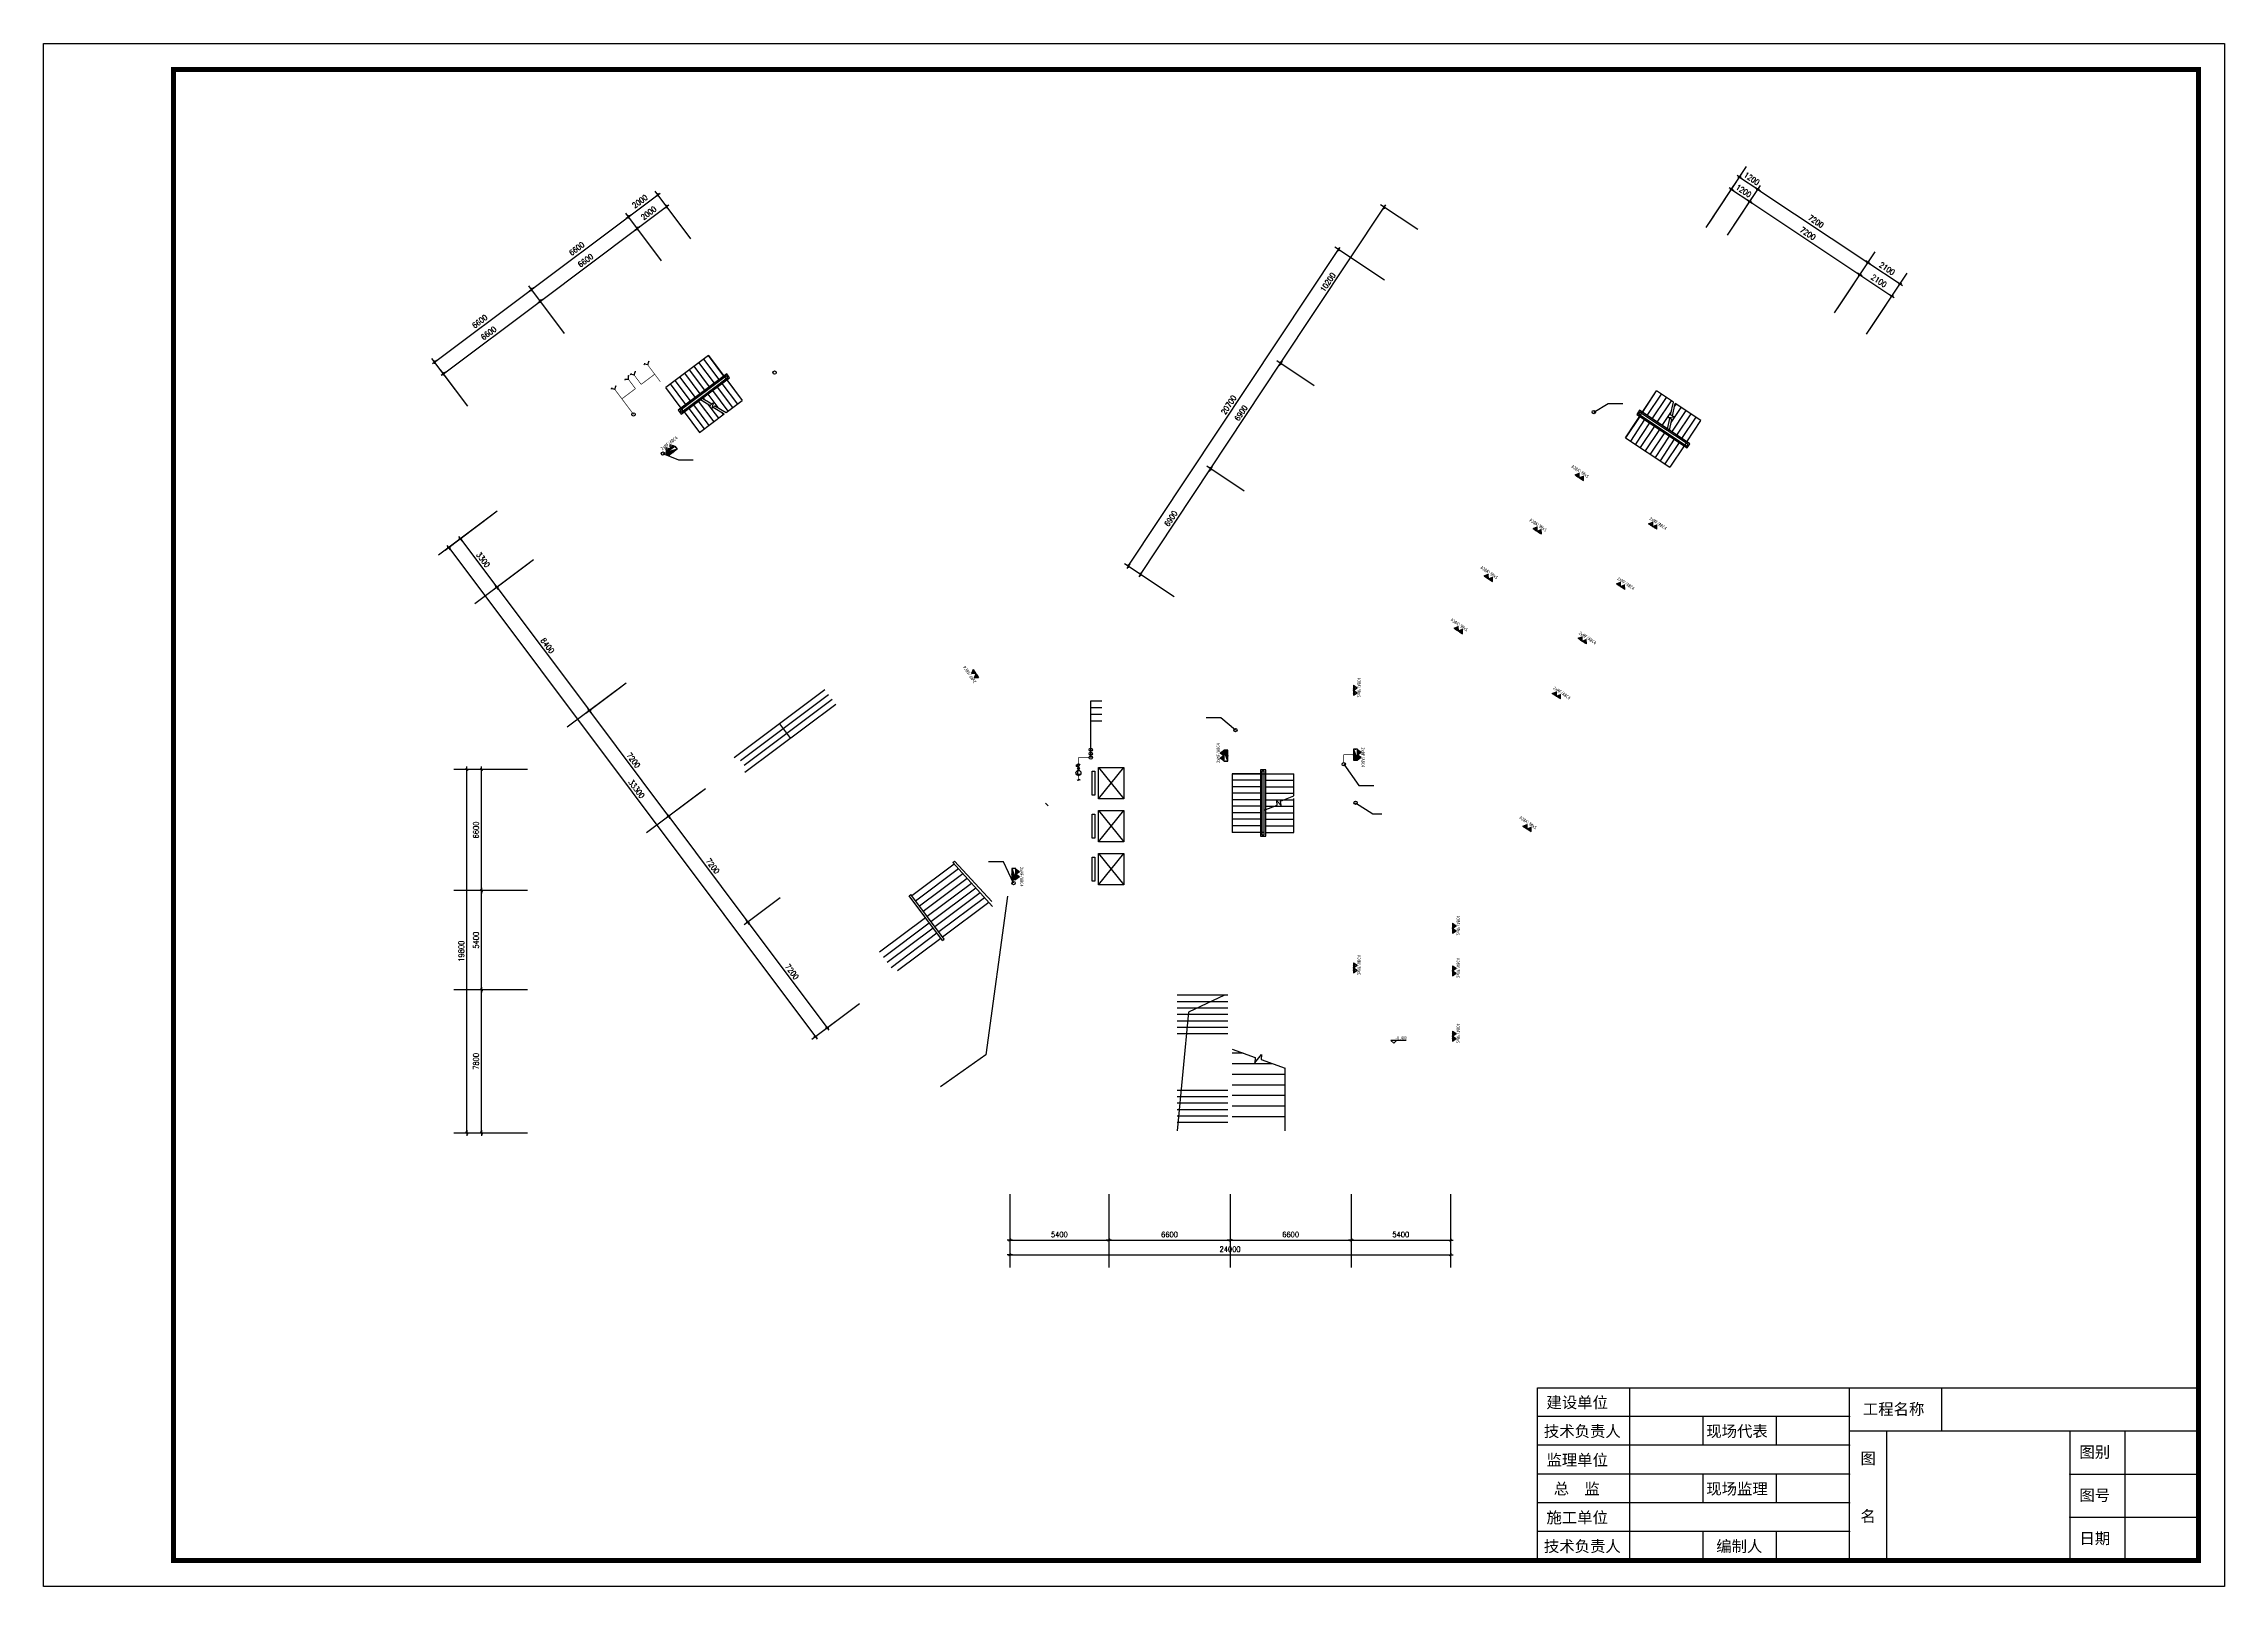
# Model space of a CAD drawing. Extents: x -149393 to 1177518, y -366685 to 296590.
# Drawn here: x 232648 to 351448, y -685 to 83324 of the extents above; entities that cross this region are included whole.
import ezdxf
from ezdxf.enums import TextEntityAlignment as Align

# ---------------------------------------------------------------- set-up
doc = ezdxf.new("R2010")
doc.units = 0
doc.header["$LTSCALE"] = 1000
doc.header["$MEASUREMENT"] = 0
doc.linetypes.add('常规', pattern=[20, 10, 0, 10])
doc.layers.get('0').update_dxf_attribs({"linetype": 'CONTINUOUS'})
for name, color, linetype in [('AXIS', 3, 'CONTINUOUS'), ('DOTE', 1, 'CONTINUOUS'), ('EQUIP-动力', 3, 'CONTINUOUS'), ('EQUIP-消防', 3, 'CONTINUOUS'), ('EQUIP_消防', 7, 'CONTINUOUS'), ('PUB_TITLE', 253, 'CONTINUOUS'), ('STAIR', 2, 'CONTINUOUS'), ('TEL_SYMB', 3, 'CONTINUOUS'), ('WALL', 9, 'CONTINUOUS'), ('WIRE-消防', 3, '常规')]:
    doc.layers.add(name, color=color, linetype=linetype)
doc.styles.add('_TEL_DIM', font='', dxfattribs={"width": 0.8, "height": 3.5})
doc.styles.add('DIM_FONT', font='SIMPLEX.shx', dxfattribs={"width": 0.8})
doc.styles.add('HZ', font='')
doc.styles.add('宋体', font='')
doc.styles.get('_TEL_DIM').set_extended_font_data('SimSun')
doc.styles.get('HZ').set_extended_font_data('SimSun')
doc.styles.get('宋体').set_extended_font_data('SimSun')
doc.dimstyles.new('DIMN', dxfattribs={"dimtxt": 300, "dimasz": 1, "dimexe": 250, "dimexo": 300, "dimgap": 150, "dimtad": 1, "dimdec": 0, "dimdsep": 46, "dimtxsty": 'DIM_FONT', "dimblk": '_DIMX', "dimcen": 2.5, "dimclrt": 7, "dimadec": 0, "dimazin": 0, "dimtfac": 1, "dimtdec": 0, "dimtix": 1, "dimtmove": 2, "dimatfit": 3, "dimldrblk": '_DIMX', "dimfxl": 1, "dimtolj": 1, "dimarcsym": 0})

# ---------------------------------------------------------------- blocks, each defined once
blk = doc.blocks.new('$ATTACHMENT$00000194')
for p, q in [((0, 0), (134, 134)), ((0, 0), (134, -134)), ((107, 162), (134, 134)), ((161, 107), (134, 134)), ((107, -161), (134, -134)), ((161, -107), (134, -134))]:
    blk.add_line(p, q)
blk = doc.blocks.new('$equip_U$00000299(cyc-PC)')
for p in [(0.51, 0.3), (0.3, 0)]:
    blk.add_line(p, (0.3, 0.3))
blk.add_lwpolyline([(0, -0.17), (0.6, 0.17), (0.6, -0.17), (0, 0.17)], close=True)
for p in [(0, 0), (0.6, 0)]:
    blk.add_point(p)
at = {"color": 7, "style": '_TEL_DIM', "flags": 1}
blk.add_attdef('A', text='', height=0.00002, dxfattribs=at).set_placement((0, 0), align=Align.MIDDLE_CENTER)
blk = doc.blocks.new('$equip_U$00000300(cyc-PC)')
for p, q in [((0.46, -0.11), (0.46, 0.16)), ((0.12, -0.11), (0.46, -0.11))]:
    blk.add_line(p, q)
blk.add_circle((0.32, 0), 0.324)
for p in [(0, 0), (0.65, 0)]:
    blk.add_point(p)
at = {"color": 7, "style": '_TEL_DIM', "flags": 1}
blk.add_attdef('A', text='', height=0.00002, dxfattribs=at).set_placement((0, 0), align=Align.MIDDLE_CENTER)
blk = doc.blocks.new('$equip_U$00000248(USER-8292BC9721)')
blk.add_spline([(-0.16, 0.06), (-0.11, -0.08), (0.12, 0.08), (0.17, -0.07)], degree=3)
at = {"color": 7, "style": '_TEL_DIM', "flags": 1}
blk.add_attdef('A', text='', height=0.00002, dxfattribs=at).set_placement((0, 0), align=Align.MIDDLE_CENTER)
blk = doc.blocks.new('$equip_U$00000211(USER-8DF96EF98D)')
at = {"xscale": 0.7000000000007276, "yscale": 0.7000000000007276, "zscale": 0.7000000000007276}
blk.add_blockref('$equip_U$00000248(USER-8292BC9721)', (0, 0), dxfattribs=at)
at = {"color": 7, "style": '_TEL_DIM', "flags": 1}
blk.add_attdef('A', text='', height=0.00002, dxfattribs=at).set_placement((0, 0), align=Align.MIDDLE_CENTER)
blk = doc.blocks.new('$equip_U$00000374(cyc-PC)')
blk.add_point((0, 0))
at = {"xscale": 1.619999999998981, "yscale": 1.619999999998981, "zscale": 1.619999999998981}
blk.add_blockref('$equip_U$00000211(USER-8DF96EF98D)', (0, 0), dxfattribs=at)
at = {"color": 7, "style": '_TEL_DIM', "flags": 1}
blk.add_attdef('A', text='', height=0.00002, dxfattribs=at).set_placement((0, 0), align=Align.MIDDLE_CENTER)
blk = doc.blocks.new('$equip_U$00000306(cyc-PC)')
for p, q in [((1.6, -0.29), (0, 0.29)), ((0, 0.29), (1.6, 0.29)), ((0, -0.29), (0, 0.29)), ((1.6, 0.29), (1.6, -0.29)), ((1.6, -0.29), (0, -0.29))]:
    blk.add_line(p, q)
for p in [(0, 0), (0.8, 0.29), (1.6, 0), (0.8, -0.29)]:
    blk.add_point(p)
blk.add_solid([(1.6, -0.29), (0, -0.29), (0, 0.29)])
at = {"color": 7, "style": '_TEL_DIM', "flags": 1}
blk.add_attdef('A', text='', height=0.00002, dxfattribs=at).set_placement((0, 0), align=Align.MIDDLE_CENTER)
blk = doc.blocks.new('$equip_U$00000441(cyc-PC)')
for p, q in [((-0.78, 0), (-0.39, 0.56)), ((0, 0), (-0.78, 0)), ((-0.54, 0.06), (-0.38, 0.23)), ((-0.54, 0.17), (-0.48, 0.23)), ((-0.54, 0), (-0.54, 0.23)), ((-0.54, 0.23), (-0.24, 0.23)), ((-0.24, 0), (-0.54, 0)), ((-0.5, 0), (-0.27, 0.23)), ((-0.4, 0), (-0.24, 0.16)), ((0, 0), (-0.39, 0.56)), ((-0.3, 0), (-0.24, 0.06)), ((-0.24, 0.23), (-0.24, 0)), ((0, 0), (0.39, 0.56)), ((0.78, 0), (0, 0)), ((0.24, 0.06), (0.41, 0.23)), ((0.24, 0.17), (0.3, 0.23)), ((0.24, 0), (0.24, 0.23)), ((0.24, 0.23), (0.54, 0.23)), ((0.54, 0), (0.24, 0)), ((0.28, 0), (0.51, 0.23)), ((0.38, 0), (0.54, 0.16)), ((0.78, 0), (0.39, 0.56)), ((0.49, 0), (0.54, 0.06)), ((0.54, 0.23), (0.54, 0))]:
    blk.add_line(p, q)
blk.add_point((0, 0))
at = {"style": '宋体', "width": 0.8}
blk.add_text('2xMF/ABC4', height=0.522, dxfattribs=at).set_placement((-1.12, 0.62))
at = {"color": 7, "style": '_TEL_DIM', "flags": 1}
blk.add_attdef('A', text='', height=0.00002, dxfattribs=at).set_placement((0, 0), align=Align.MIDDLE_CENTER)
blk = doc.blocks.new('会签栏')
at = {"layer": 'PUB_TITLE', "color": 4, "lineweight": 30}
blk.add_lwpolyline([(-18000, 0), (-18000, 4700), (0, 4700)], dxfattribs=at)
at = {"layer": 'PUB_TITLE', "color": 4}
for points in [[(-15500, 4700), (-15500, 0)], [(-9500, 0), (-9500, 4700)], [(-7000, 4700), (-7000, 3525)], [(-9500, 3917), (-18000, 3917)], [(-13500, 3917), (-13500, 3133)], [(-11500, 3917), (-11500, 3133)], [(-9500, 3133), (-18000, 3133)], [(-9500, 3525), (0, 3525)], [(-8500, 3525), (-8500, 0)], [(-3500, 3525), (-3500, 0)], [(-2000, 3525), (-2000, 0)], [(-9500, 2350), (-18000, 2350)], [(-13500, 2350), (-13500, 1567)], [(-11500, 2350), (-11500, 1567)], [(-3500, 2350), (0, 2350)], [(-9500, 1567), (-18000, 1567)], [(-9500, 783), (-18000, 783)], [(-13500, 783), (-13500, 0)], [(-11500, 783), (-11500, 0)], [(-3500, 1175), (0, 1175)]]:
    blk.add_lwpolyline(points, dxfattribs=at)
at = {"layer": 'PUB_TITLE'}
for p in [(-9500, 3917), (-9500, 3133), (-9500, 2350), (-9500, 1567), (-9500, 783), (-3500, 1175)]:
    blk.add_point(p, dxfattribs=at)
at = {"layer": 'PUB_TITLE', "color": 4}
blk.add_point((-3500, 2350), dxfattribs=at)
at = {"lineweight": -3, "style": '宋体'}
for s, p in [('建设单位', (-17758, 4147)), ('工程名称', (-9140, 3965)), ('技术负责人', (-17828, 3363)), ('现场代表', (-13405, 3363)), ('图别', (-3241, 2796)), ('监理单位', (-17758, 2580)), ('图', (-9206, 2624)), ('总  监', (-17560, 1797)), ('现场监理', (-13405, 1797)), ('图号', (-3241, 1621)), ('施工单位', (-17758, 1013)), ('名', (-9206, 1049)), ('日期', (-3241, 446)), ('技术负责人', (-17828, 230)), ('编制人', (-13134, 230))]:
    blk.add_text(s, height=307, dxfattribs=at).set_placement(p)
blk = doc.blocks.new('_DIMX')
blk.add_line((-150, 0), (150, 0))
at = {"const_width": 50}
blk.add_lwpolyline([(-70, -70), (70, 70)], dxfattribs=at)

msp = doc.modelspace()

# ---------------------------------------------------------------- linework, layer by layer
at = {"color": 59}
for p, q in [((275208, 48133.1), (270264, 44425.1)), ((275405.5, 47869.8), (270605.5, 44269.8)), ((275603, 47606.5), (270803, 44006.5)), ((275800.5, 47343.2), (270856.5, 43635.2)), ((272736, 46279.1), (273328.5, 45489.2)), ((290107.9, 43901.8), (291498.1, 42201.8)), ((290107.9, 42201.8), (291498.1, 43901.8)), ((287218.7, 41962.6), (287367.2, 41812.7)), ((290107.9, 41561.8), (291498.1, 39861.8)), ((290107.9, 39861.8), (291498.1, 41561.8)), ((290107.9, 39221.8), (291498.1, 37521.8)), ((290107.9, 37521.8), (291498.1, 39221.8)), ((306880.7, 29047.1), (306045.5, 29046.6)), ((306045.5, 29046.6), (306194, 28896.8)), ((306194, 28896.8), (306346, 29046.8))]:
    msp.add_line(p, q, dxfattribs=at)
for p, q in [((289689.5, 47540.2), (290295.2, 47540.2)), ((289689.5, 47176.1), (290295.2, 47176.1)), ((289689.5, 46811.9), (290295.2, 46811.9)), ((289689.5, 46447.7), (290295.2, 46447.7))]:
    msp.add_line(p, q)
for points in [[(317093.7, 63260), (317879.9, 63735.2), (318685.8, 63735.2)], [(266383.3, 61000.4), (267231.3, 60656), (268037.2, 60656)], [(289689.5, 44445.5), (289689.5, 47540.2), (290295.2, 47540.2)], [(297571, 45945.1), (296784.9, 46615.7), (295979, 46615.7)], [(303471.9, 44082.4), (304302.8, 42921.6), (305108.7, 42921.6)], [(304121.1, 41990.6), (305060.6, 41386.1), (305557.3, 41386.1)], [(285491.6, 37610.8), (284934.9, 38760.7), (284129, 38760.7)]]:
    msp.add_lwpolyline(points)
for points in [[(289778, 43701.8), (289906.4, 43701.8), (289906.4, 42401.8), (289778, 42401.8)], [(290107.9, 43901.8), (291498.1, 43901.8), (291498.1, 42201.8), (290107.9, 42201.8)], [(289778, 41361.8), (289906.4, 41361.8), (289906.4, 40061.8), (289778, 40061.8)], [(290107.9, 41561.8), (291498.1, 41561.8), (291498.1, 39861.8), (290107.9, 39861.8)], [(290107.9, 39221.8), (291498.1, 39221.8), (291498.1, 37521.8), (290107.9, 37521.8)], [(289778, 39021.8), (289906.4, 39021.8), (289906.4, 37721.8), (289778, 37721.8)]]:
    msp.add_lwpolyline(points, close=True, dxfattribs=at)
for points in [[(285161.6, 36901.8), (283981.6, 28257.6), (281501.6, 26521.8)], [(296981.6, 31501.8), (295023.1, 30578.5), (294401.6, 24121.8)]]:
    msp.add_lwpolyline(points, dxfattribs=at)
for centre in [(272470.3, 65410.7), (264782.9, 63135.9, 3300), (317093.7, 63260), (266383.3, 61000.4), (297571, 45945.1), (289689.5, 44875.9), (289689.5, 44652.5), (289689.5, 44445.5), (303471.9, 44082.4), (304121.1, 41990.6), (285491.6, 37609.2)]:
    msp.add_circle(centre, 90.8)
at = {"layer": 'AXIS'}
for p, q in [((323208.9, 73304.7), (325422.4, 76636.4)), ((330205.4, 68656.3), (332419, 71987.9)), ((331954.5, 67494.1), (334168.1, 70825.8)), ((257358.4, 57860.7), (254158.4, 55460.7)), ((259338.4, 55220.7), (256138.4, 52820.7)), ((259338.4, 55220.7), (256138.4, 52820.7)), ((264378.4, 48500.7), (261178.4, 46100.7)), ((259003.5, 43801.8), (255003.5, 43801.8)), ((268698.4, 42740.7), (265498.4, 40340.7)), ((259003.5, 37201.8), (255003.5, 37201.8)), ((259003.5, 37201.8), (255003.5, 37201.8)), ((259003.5, 31801.8), (255003.5, 31801.8)), ((259003.5, 31801.8), (255003.5, 31801.8)), ((259003.5, 24001.8), (255003.5, 24001.8)), ((285281.6, 20676), (285281.6, 16676)), ((290681.6, 20676), (290681.6, 16676)), ((297281.6, 20676), (297281.6, 16676)), ((303881.6, 20676), (303881.6, 16676)), ((309281.6, 20676), (309281.6, 16676))]:
    msp.add_line(p, q, dxfattribs=at)
at = {"layer": 'DOTE', "color": 59}
for p, q in [((297161.6, 31501.8), (294401.6, 31501.8)), ((297161.6, 31151.8), (294401.6, 31151.8)), ((297161.6, 30801.8), (294401.6, 30801.8)), ((297161.6, 30451.8), (294401.6, 30451.8)), ((297161.6, 30101.8), (294401.6, 30101.8)), ((297161.6, 29751.8), (294401.6, 29751.8)), ((297161.6, 29401.8), (294401.6, 29401.8)), ((297161.6, 26321.8), (294401.6, 26321.8)), ((297161.6, 25971.8), (294401.6, 25971.8)), ((297161.6, 25621.8), (294401.6, 25621.8)), ((297161.6, 25271.8), (294401.6, 25271.8)), ((297161.6, 24921.8), (294401.6, 24921.8)), ((297161.6, 24571.8), (294401.6, 24571.8))]:
    msp.add_line(p, q, dxfattribs=at)
at = {"layer": 'PUB_TITLE'}
msp.add_lwpolyline([(232648.3, 83323.9), (351448.3, 83323.9), (351448.3, -684.6), (232648.3, -684.6)], close=True, dxfattribs=at)
at = {"layer": 'PUB_TITLE', "const_width": 270.7}
msp.add_lwpolyline([(239719.7, 81909.6), (350034, 81909.6), (350034, 729.6), (239719.7, 729.6), (239719.7, 81909.6)], close=True, dxfattribs=at)
at = {"layer": 'STAIR', "color": 59}
for p, q in [((268864.4, 66340.3), (266540.7, 64597.5)), ((268412.6, 64253.2), (267573.5, 65372.1)), ((268670.8, 64446.9), (267831.6, 65565.7)), ((268928.9, 64640.5), (268089.8, 65759.3)), ((269187.1, 64834.2), (268348, 65953)), ((269445.3, 65027.8), (268606.2, 66146.6)), ((269703.5, 65221.5), (268864.4, 66340.3)), ((268864.4, 66340.3), (270700.4, 63892.3)), ((267379.8, 63478.7), (266540.7, 64597.5)), ((267638, 63672.3), (266798.9, 64791.1)), ((267896.2, 63866), (267057.1, 64984.8)), ((269861.3, 65339.8), (267222, 63360.3)), ((268154.4, 64059.6), (267315.3, 65178.4)), ((269846.9, 65239.4), (267322.4, 63346)), ((267379.8, 63150), (270019.1, 65129.4)), ((267394.2, 63250.4), (269918.7, 65143.8)), ((269746.5, 65164.1), (267422.8, 63421.3)), ((268475.4, 64061.3), (269818.3, 65068.5)), ((268828.5, 64236.5), (269374, 63509.2)), ((269086.7, 64430.2), (269925.8, 63311.3)), ((269344.9, 64623.8), (270184, 63505)), ((269603.1, 64817.4), (270442.2, 63698.6)), ((269918.7, 65143.8), (269846.9, 65239.4)), ((270019.1, 65129.4), (269861.3, 65339.8)), ((269861.3, 65011.1), (270700.4, 63892.3)), ((318822.5, 61862.5), (320515.9, 64411.3)), ((319742, 63246.4), (320515.9, 64411.3)), ((320010.8, 63067.8), (320784.7, 64232.7)), ((321430.1, 63803.9), (320515.9, 64411.3)), ((267222, 63360.3), (267379.8, 63150)), ((267322.4, 63346), (267394.2, 63250.4)), ((267494.6, 63325.7), (267422.8, 63421.3)), ((267494.6, 63325.7), (268372.6, 63984.2)), ((267537.6, 63268.3), (268376.7, 62149.5)), ((267795.8, 63461.9), (268634.9, 62343.1)), ((268054, 63655.6), (268893.1, 62536.8)), ((268312.2, 63849.2), (269151.3, 62730.4)), ((268372.6, 63984.2), (268961.1, 63622.7)), ((268376.7, 62149.5), (269719.5, 63156.6)), ((268475.4, 64061.3), (269050.9, 63707.7)), ((268570.3, 64042.9), (268625.8, 63969)), ((268820.9, 63708.8), (269409.5, 62924.1)), ((268961.1, 63622.7), (269115.9, 63769.3)), ((269115.9, 63769.3), (269051.5, 63454.3)), ((269051.5, 63454.3), (269213.6, 63607.8)), ((269123.7, 63522.7), (269719.5, 63156.6)), ((269213.6, 63607.8), (269822.3, 63233.7)), ((269569.2, 63249), (269667.6, 63117.7)), ((269822.3, 63233.7), (270700.4, 63892.3)), ((319596.5, 63027.4), (318822.5, 61862.5)), ((319577.7, 63355.6), (319432.2, 63136.5)), ((319432.2, 63136.5), (322180, 61310.9)), ((319597.7, 63256.1), (319531.6, 63156.6)), ((319531.6, 63156.6), (322160, 61410.3)), ((322325.6, 61529.9), (319577.7, 63355.6)), ((322226.1, 61509.8), (319597.7, 63256.1)), ((319636.1, 63087.1), (322055.5, 61479.7)), ((321100.3, 62257.8), (319702.3, 63186.7)), ((320279.6, 62889.2), (321053.5, 64054.1)), ((320548.4, 62710.6), (321322.3, 63875.5)), ((320817.2, 62532), (321320.3, 63289.3)), ((321161.5, 62959.1), (321479.9, 63003.6)), ((321281.1, 63105.1), (321430.1, 63803.9)), ((321479.9, 63003.6), (321281.1, 63105.1)), ((321317.2, 62701.3), (321860, 63518.3)), ((321354.9, 62174.8), (322128.8, 63339.7)), ((321391.3, 63048.8), (321537.2, 63732.8)), ((321500.4, 63560.2), (321591.2, 63696.9)), ((322935.2, 62803.9), (321537.2, 63732.8)), ((321623.7, 61996.2), (322397.6, 63161.1)), ((321892.5, 61817.6), (322666.4, 62982.5)), ((318822.5, 61862.5), (321241.8, 60255.1)), ((319865.3, 62848.8), (319091.3, 61683.9)), ((320134.1, 62670.2), (319360.1, 61505.3)), ((320402.9, 62491.6), (319629, 61326.7)), ((320671.7, 62313), (319897.8, 61148.1)), ((320940.5, 62134.4), (320166.6, 60969.5)), ((321209.3, 61955.8), (320435.4, 60790.9)), ((321478.1, 61777.2), (320704.2, 60612.3)), ((321086, 62353.4), (321137.2, 62430.4)), ((321100.3, 62257.8), (321241.2, 62918.4)), ((321351.5, 62862.1), (321161.5, 62959.1)), ((321207.4, 62186.7), (321351.5, 62862.1)), ((322121.6, 61579.3), (321207.4, 62186.7)), ((322161.3, 61639), (322935.2, 62803.9)), ((321747, 61598.6), (320973, 60433.7)), ((322015.8, 61420), (321241.8, 60255.1)), ((322121.6, 61579.3), (322055.5, 61479.7)), ((322160, 61410.3), (322226.1, 61509.8)), ((322180, 61310.9), (322325.6, 61529.9)), ((297401.6, 43565), (297401.6, 40375.6)), ((298937.2, 43565), (297401.6, 43565)), ((297401.6, 43565), (300761.6, 43565)), ((298937.2, 43210.6), (297401.6, 43210.6)), ((298937.2, 42856.2), (297401.6, 42856.2)), ((299226, 43781.5), (298937.2, 43781.5)), ((298937.2, 43781.5), (298937.2, 40159)), ((299147.2, 43702.8), (299016, 43702.8)), ((299016, 43702.8), (299016, 40237.8)), ((299016, 43565), (299016, 40375.6)), ((299147.2, 40237.8), (299147.2, 43702.8)), ((299147.2, 41721.9), (299147.2, 43565)), ((299226, 40159), (299226, 43781.5)), ((299226, 43565), (300761.6, 43565)), ((299226, 43210.6), (300761.6, 43210.6)), ((299226, 42856.2), (300761.6, 42856.2)), ((300761.6, 42359.8), (300761.6, 43565)), ((298937.2, 42501.9), (297401.6, 42501.9)), ((298937.2, 42147.5), (297401.6, 42147.5)), ((298937.2, 41793.1), (297401.6, 41793.1)), ((299147.2, 41580.8), (299852.5, 41859.5)), ((299147.2, 40375.6), (299147.2, 41580.8)), ((299226, 42501.9), (300761.6, 42501.9)), ((299226, 42147.5), (300224.3, 42147.5)), ((299226, 41793.1), (299684.6, 41793.1)), ((299684.6, 41793.1), (300761.6, 41793.1)), ((299852.5, 41859.5), (299825.8, 42092.1)), ((299825.8, 42092.1), (300060, 41828)), ((300032, 42071.5), (300761.6, 42359.8)), ((300060, 41828), (300032, 42071.5)), ((300224.3, 42147.5), (300761.6, 42147.5)), ((300761.6, 40375.6), (300761.6, 42218.7)), ((298937.2, 41438.7), (297401.6, 41438.7)), ((298937.2, 41084.4), (297401.6, 41084.4)), ((298937.2, 40730), (297401.6, 40730)), ((299226, 41438.7), (300761.6, 41438.7)), ((299226, 41084.4), (300761.6, 41084.4)), ((299226, 40730), (300761.6, 40730)), ((298937.2, 40375.6), (297401.6, 40375.6)), ((298937.2, 40159), (299226, 40159)), ((299147.2, 40375.6), (299016, 40375.6)), ((299016, 40237.8), (299147.2, 40237.8)), ((299226, 40375.6), (300761.6, 40375.6)), ((279938.2, 36927.1), (282250.2, 38661.1)), ((280148.2, 36647.1), (282485.3, 38399.9)), ((280358.1, 36367), (282720.5, 38138.8)), ((282185.3, 38733.1), (282271.7, 38813.7)), ((284340.2, 36339.8), (282185.3, 38733.1)), ((284300.1, 36610.4), (282271.7, 38813.7)), ((279799.3, 36912.2), (279895.4, 36984.2)), ((281613.7, 34492.2), (279799.3, 36912.2)), ((281709.8, 34564.2), (279895.4, 36984.2)), ((280568.1, 36087), (282955.6, 37877.6)), ((280778, 35806.9), (283190.7, 37616.5)), ((280988, 35526.9), (283425.9, 37355.3)), ((281198, 35246.9), (283661, 37094.2)), ((281408, 34966.9), (283896.1, 36833)), ((278185.7, 33863.4), (280681.7, 35735.4)), ((281618, 34686.9), (284131.3, 36571.9)), ((278395.5, 33583.3), (280891.6, 35455.4)), ((278605.5, 33303.3), (281101.6, 35175.4)), ((278815.5, 33023.3), (281311.5, 34895.3)), ((279169.5, 32851.3), (281521.5, 34615.3)), ((281613.7, 34492.2), (281709.8, 34564.2)), ((297401.6, 28564.4), (298650.9, 28114.7)), ((297987.4, 28353.6), (297401.6, 28353.6)), ((299596.5, 27774.3), (297401.6, 27774.3)), ((298626.6, 27826.1), (298996, 28269.5)), ((298650.9, 28114.7), (298626.6, 27826.1)), ((298996, 28269.5), (298973.3, 27998.6)), ((298973.3, 27998.6), (300281.6, 27527.6)), ((300281.6, 24121.8), (300281.6, 27527.6)), ((300281.6, 27195), (297401.6, 27195)), ((300281.6, 26615.6), (297401.6, 26615.6)), ((300281.6, 26036.3), (297401.6, 26036.3)), ((300281.6, 25457), (297401.6, 25457)), ((300281.6, 24877.7), (297401.6, 24877.7))]:
    msp.add_line(p, q, dxfattribs=at)
at = {"layer": 'TEL_SYMB', "color": 59, "elevation": 1793}
for points in [[(266852.7, 63912.6, 0, 0, 0), (269879.2, 66182.5, 0, 0, 0), (270833.1, 64910.7, 0, 0, 0), (269513.4, 63921, 95.6, 0, 0), (269226.6, 63705.8, 0, 0, 0)], [(321783, 60778.1, 0, 0, 0), (318632, 62871.7, 0, 0, 0), (319511.7, 64195.9, 0, 0, 0), (320885.7, 63283, 95.6, 0, 0), (321184.3, 63084.6, 0, 0, 0)]]:
    msp.add_lwpolyline(points, format="xyseb", dxfattribs=at)
at = {"layer": 'TEL_SYMB', "color": 59}
for points in [[(267806.5, 62640.8, 0, 0, 0), (268681.5, 63297, 95.6, 0, 0), (268968.4, 63512.2, 0, 0, 0)], [(322662.8, 62102.3, 0, 0, 0), (321751.8, 62707.5, 95.6, 0, 0), (321453.2, 62906, 0, 0, 0)], [(273244.8, 48471.3, 0, 0, 0), (273835.4, 47550.7, 95.6, 0, 0), (274029, 47248.9, 0, 0, 0)], [(270673.3, 46542.6, 0, 0, 0), (271263.8, 45622, 95.6, 0, 0), (271457.4, 45320.2, 0, 0, 0)], [(299954.4, 40198.4, 0, 0, 0), (299954.4, 41399.4, 105, 0, 0), (299954.4, 41793.1, 0, 0, 0)]]:
    msp.add_lwpolyline(points, format="xyseb", dxfattribs=at)
at = {"layer": 'WIRE-消防', "linetype": '常规', "const_width": 35}
for points in [[(266243, 64916), (265560.3, 65826.2)], [(264786.6, 63131), (263771.4, 64484.6)], [(264888, 64534.3), (264149.5, 63980.4)], [(264888, 64534.3), (264509.9, 65038.4)], [(265200, 64768.3), (264821.9, 65272.4)], [(265200, 64768.3), (265938.4, 65322.1)], [(289598.7, 44445.5), (289024, 44445.5)], [(289024, 44087.9), (289024, 44445.5)], [(303468.5, 44604.9), (303468.5, 44173.2)], [(304001.6, 44604.9), (303468.5, 44604.9)], [(289024, 43835.5), (289024, 43743.6)], [(289024, 43237.4), (289024, 43471.5)], [(285510.7, 37800.4), (285476.7, 37698.8)]]:
    msp.add_lwpolyline(points, dxfattribs=at)

# ---------------------------------------------------------------- block references
at = {"layer": 'EQUIP-动力', "xscale": 350, "yscale": 350, "zscale": 350}
msp.add_blockref('$equip_U$00000374(cyc-PC)', (289024, 43237.4), dxfattribs=at)
at = {"layer": 'EQUIP-消防'}
for name, p, xscale, yscale, zscale, rotation in [('$equip_U$00000441(cyc-PC)', (266791.7, 61233.4), 349.9999999999923, 349.9999999999923, 349.9999999999923, 36.87000000000967), ('$equip_U$00000306(cyc-PC)', (266617.1, 60966.1), 374.9999999999919, 374.9999999999919, 374.9999999999919, 36.8700000000109), ('$equip_U$00000441(cyc-PC)', (316305, 59689), -350.0000000000097, 349.9999999999691, 350, 326.4000000000481), ('$equip_U$00000441(cyc-PC)', (314012.5, 56774.2), -350.0000000000097, 349.9999999999691, 350, 326.4000000000481), ('$equip_U$00000441(cyc-PC)', (320310.2, 57028), 349.9999999999991, 349.9999999999991, 349.9999999999991, 326.4000000000012), ('$equip_U$00000441(cyc-PC)', (311352.5, 54186.3), -350.0000000000097, 349.9999999999691, 350, 326.4000000000481), ('$equip_U$00000441(cyc-PC)', (318554.2, 53756.7), 349.9999999999991, 349.9999999999991, 349.9999999999991, 326.4000000000012), ('$equip_U$00000441(cyc-PC)', (309719.4, 51342.4), -350.0000000000097, 349.9999999999693, 350, 326.4000000000481), ('$equip_U$00000441(cyc-PC)', (316464.6, 50789.8), 349.9999999999991, 349.9999999999991, 349.9999999999991, 326.4000000000012), ('$equip_U$00000441(cyc-PC)', (283432.8, 49014.4), 350.0000000000302, 350.0000000000302, 350.0000000000302, 123.6272828054942), ('$equip_U$00000441(cyc-PC)', (304001.6, 48114.5), -350, 349.9999999999709, 350, 270), ('$equip_U$00000441(cyc-PC)', (315063.1, 47792.1), 349.9999999999991, 349.9999999999991, 349.9999999999991, 326.4000000000012), ('$equip_U$00000299(cyc-PC)', (289024, 43835.5), 420, 420, 420, 90), ('$equip_U$00000441(cyc-PC)', (296943.5, 44545.1), 350, 350, 350, 90), ('$equip_U$00000306(cyc-PC)', (297052.5, 44845.1), -375, 375, 375, 90), ('$equip_U$00000306(cyc-PC)', (304110.7, 44304.9), -375, 375, 375, 270), ('$equip_U$00000441(cyc-PC)', (304219.7, 44604.9), 350, 350, 350, 270), ('$equip_U$00000300(cyc-PC)', (289024, 43743.6), 420, 420, 420, 270), ('$equip_U$00000441(cyc-PC)', (313465.5, 40569.5), -349.9999999999931, 349.999999999977, 350, 326.4000000000005), ('$equip_U$00000306(cyc-PC)', (285510.7, 37800.4), -375, 375, 375, 270), ('$equip_U$00000441(cyc-PC)', (285619.7, 38100.4), 350, 350, 350, 270), ('$equip_U$00000441(cyc-PC)', (309401.6, 35154), -350, 349.9999999999709, 350, 270), ('$equip_U$00000441(cyc-PC)', (304001.6, 32999.6), -350, 349.9999999999709, 350, 270), ('$equip_U$00000441(cyc-PC)', (309401.6, 32839.3), -350, 349.9999999999709, 350, 270), ('$equip_U$00000441(cyc-PC)', (309401.6, 29279), -350, 349.9999999999709, 350, 270)]:
    msp.add_blockref(name, p, dxfattribs=dict(at, xscale=xscale, yscale=yscale, zscale=zscale, rotation=rotation))
at = {"layer": 'EQUIP_消防'}
for p, rotation in [((264821.9, 65272.4), 119.0670857638677), ((265560.3, 65826.2), 119.0670857638677), ((263771.4, 64484.6), 119.0670857638678)]:
    msp.add_blockref('$ATTACHMENT$00000194', p, dxfattribs=dict(at, rotation=rotation))
at = {"layer": 'EQUIP_消防', "xscale": -1, "rotation": 314.6729142359212}
msp.add_blockref('$ATTACHMENT$00000194', (264509.9, 65038.4), dxfattribs=at)
at = {"layer": 'WALL', "xscale": 2, "yscale": 2, "zscale": 2}
msp.add_blockref('会签栏', (350034, 729.6), dxfattribs=at)

# ---------------------------------------------------------------- texts
at = {"color": 59, "style": 'HZ', "width": 0.7}
msp.add_text('-8.400', height=183.52, dxfattribs=at).set_placement((306281.9, 29094.6))

# ---------------------------------------------------------------- dimensions: what is measured, and where the dimension line sits
at = {"layer": 'AXIS'}
for p1, p2, distance in [((323208.9, 73304.7), (324208.4, 72640.7), 3300), ((266489.5, 71257.8), (268089.5, 72457.8), 3300), ((323208.9, 73304.7), (324208.4, 72640.7), 2500), ((324208.4, 72640.7), (330205.4, 68656.3), 3300), ((324208.4, 72640.7), (330205.4, 68656.3), 2500), ((261209.5, 67297.8), (266489.5, 71257.8), 3300), ((266489.5, 71257.8), (268089.5, 72457.8), 2500), ((302118.4, 64532.6), (307763, 73028.4), 2500), ((261209.5, 67297.8), (266489.5, 71257.8), 2500), ((294481.6, 53038.2), (305936.8, 70279.7), 3300), ((330205.4, 68656.3), (331954.5, 67494.1), 3300), ((255929.5, 63337.8), (261209.5, 67297.8), 3300), ((330205.4, 68656.3), (331954.5, 67494.1), 2500), ((255929.5, 63337.8), (261209.5, 67297.8), 2500), ((298300, 58785.4), (302118.4, 64532.6), 2500), ((294481.6, 53038.2), (298300, 58785.4), 2500), ((257358.4, 57860.7), (277338.4, 31220.7), -3300), ((257358.4, 57860.7), (259338.4, 55220.7), -2500), ((259338.4, 55220.7), (264378.4, 48500.7), -2500), ((264378.4, 48500.7), (268698.4, 42740.7), -2500), ((258703.5, 24001.8), (258703.5, 43801.8), 3000), ((259003.5, 37201.8), (259003.5, 43801.8), 2500), ((268698.4, 42740.7), (273018.4, 36980.7), -2500), ((259003.5, 31801.8), (259003.5, 37201.8), 2500), ((273018.4, 36980.7), (277338.4, 31220.7), -2500), ((259003.5, 24001.8), (259003.5, 31801.8), 2500), ((285281.6, 20676), (290681.6, 20676), -2500), ((285281.6, 20676), (309281.6, 20676), -3300), ((290681.6, 20676), (297281.6, 20676), -2500), ((297281.6, 20676), (303881.6, 20676), -2500), ((303881.6, 20676), (309281.6, 20676), -2500)]:
    msp.add_aligned_dim(p1=p1, p2=p2, distance=distance, dimstyle='DIMN', dxfattribs=at).render()

doc.saveas('drawing.dxf')
